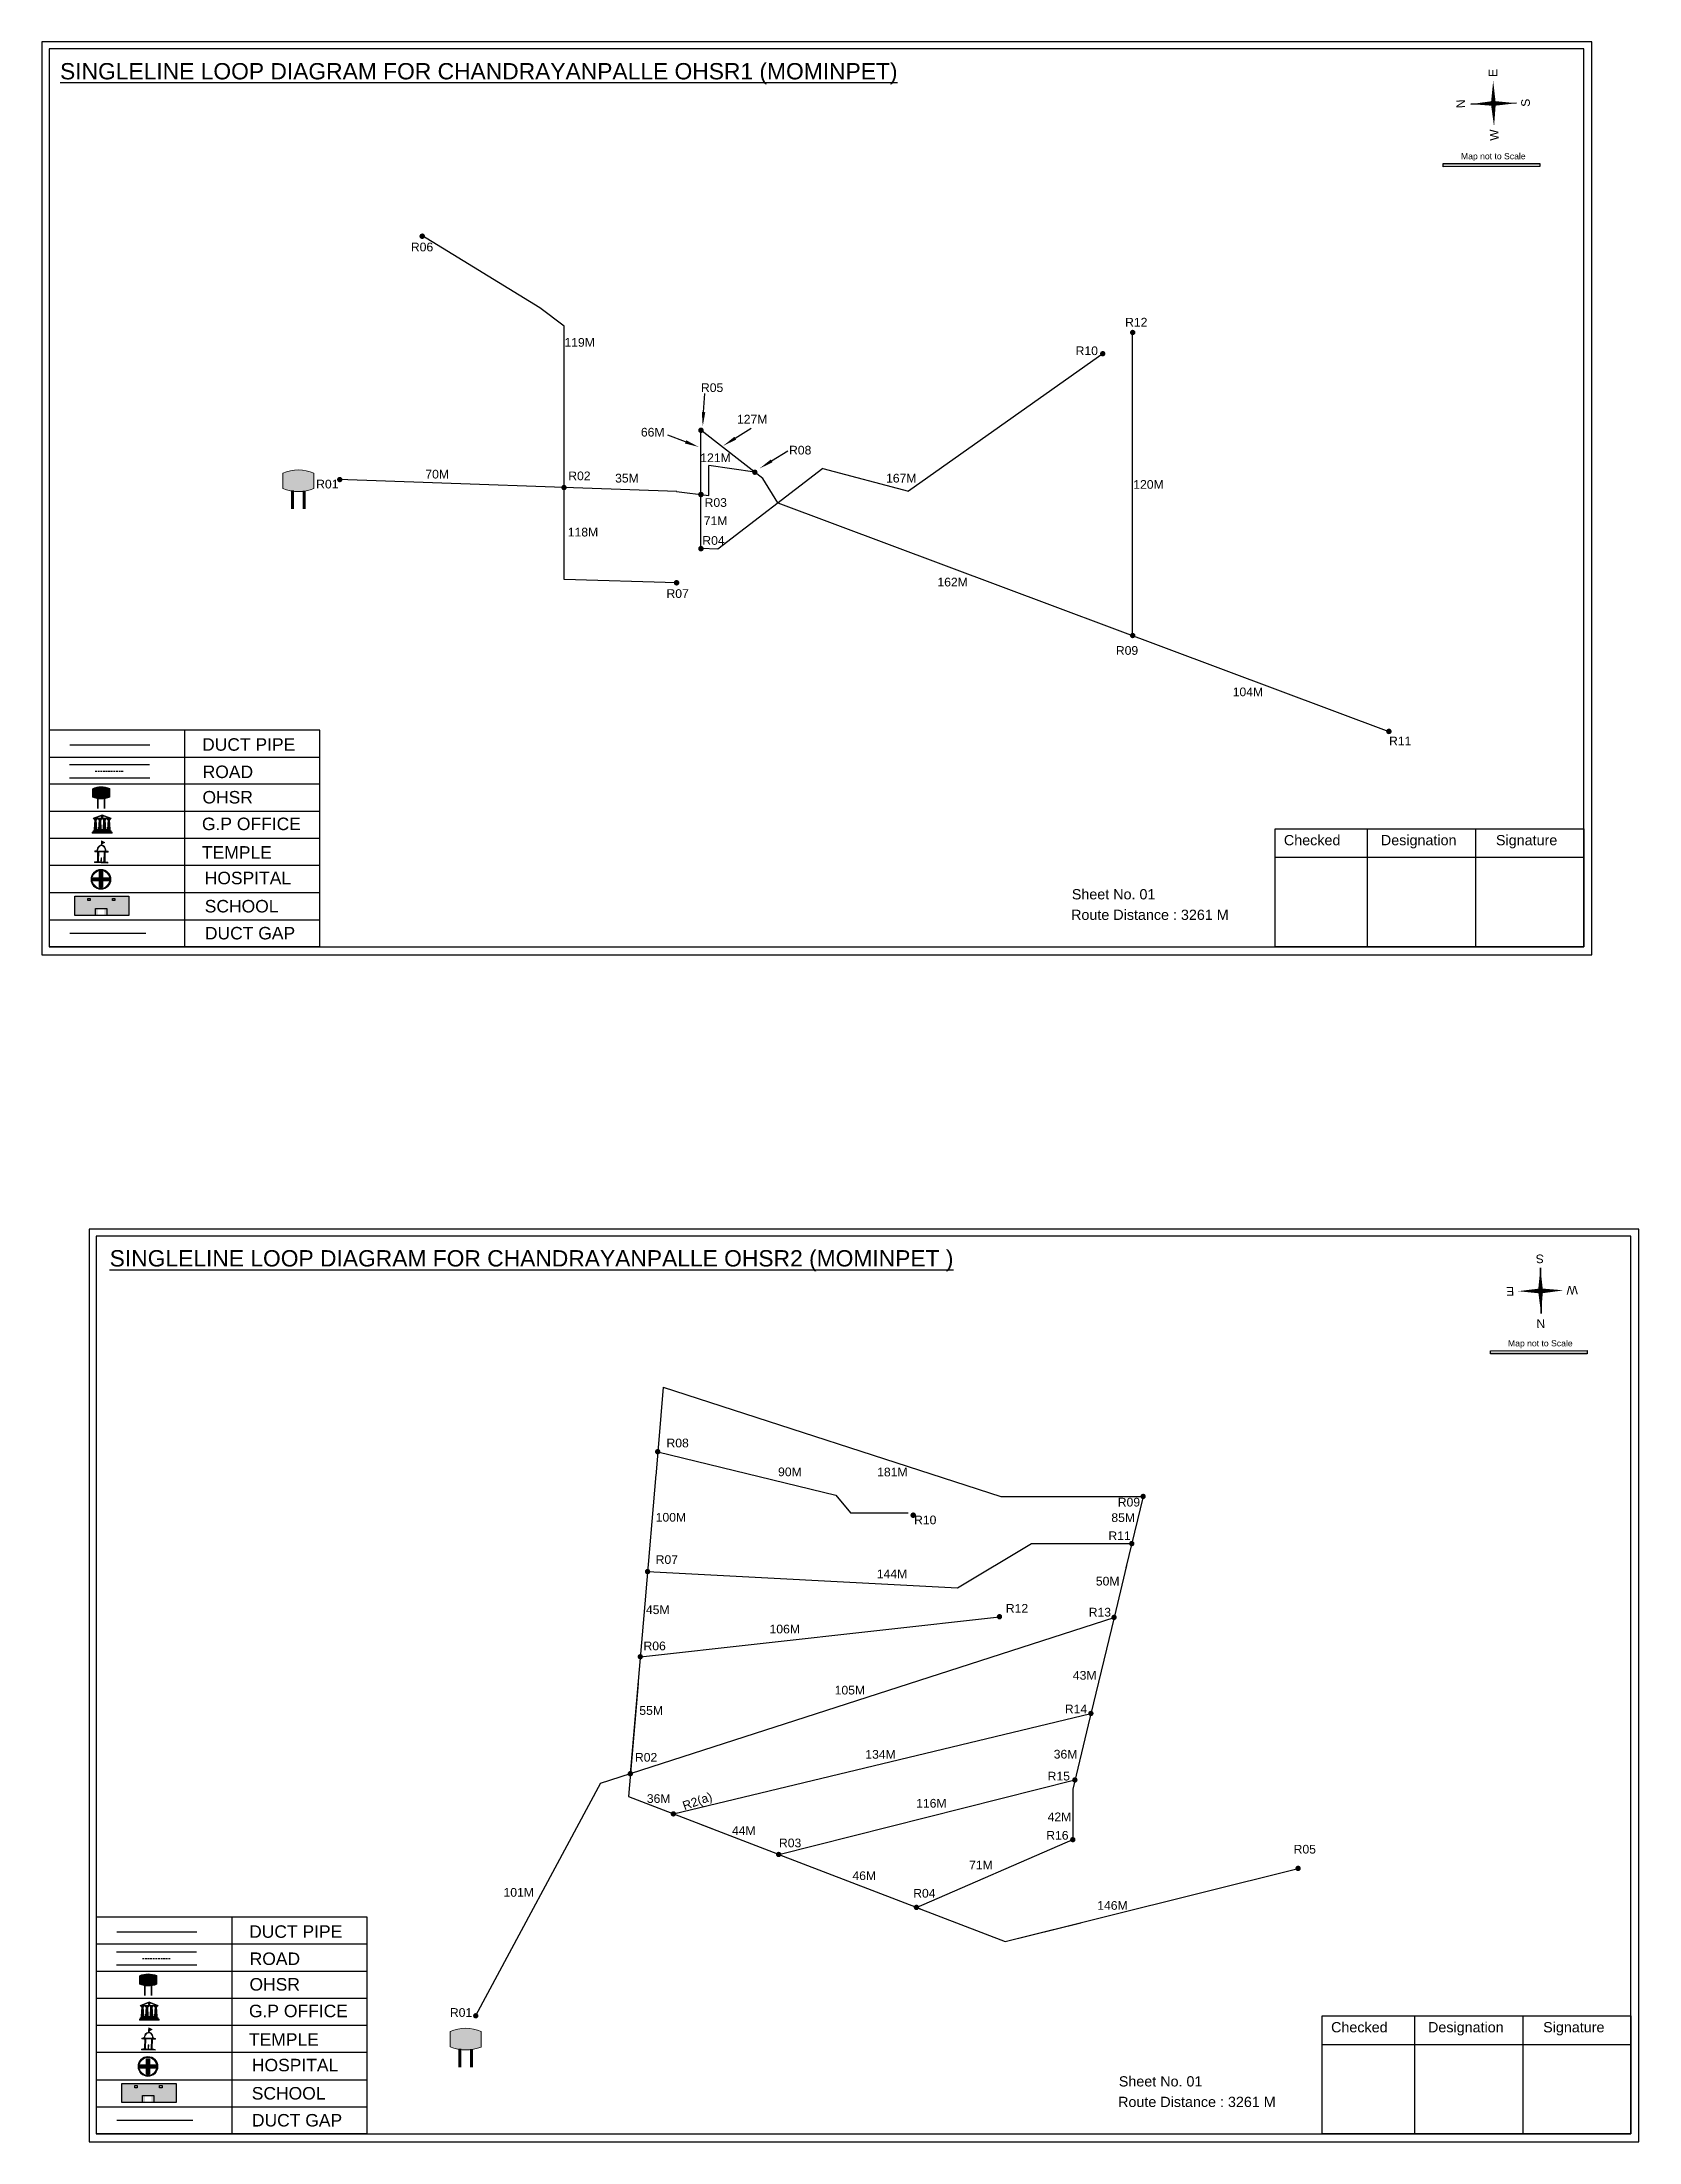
# Model space of a CAD drawing. Header units: inches. Extents: x 344 to 6776, y 358 to 1565.
# Drawn here: x 1059 to 1976, y 358 to 1565 of the extents above; entities that cross this region are included whole.
import ezdxf

# ---------------------------------------------------------------- set-up
doc = ezdxf.new("R2010")
doc.units = ezdxf.units.IN
doc.header["$MEASUREMENT"] = 0
doc.linetypes.add('DASHEDX2', pattern=[1.5, 1, -0.5])
for name, color, linetype in [('LANDMARK', 7, 'Continuous'), ('OHT', 7, 'Continuous'), ('pipe', 5, 'Continuous')]:
    doc.layers.add(name, color=color, linetype=linetype)
doc.styles.get("Standard").update_dxf_attribs({"font": 'arial.ttf'})

msp = doc.modelspace()

# ---------------------------------------------------------------- texts
at = {"color": 242, "true_color": 0xcd2027}
for s, p in [('%%USINGLELINE LOOP DIAGRAM FOR CHANDRAYANPALLE OHSR1 (MOMINPET)', (1069, 1543.4)), ('%%USINGLELINE LOOP DIAGRAM FOR CHANDRAYANPALLE OHSR2 (MOMINPET )', (1097.5, 861.4))]:
    msp.add_text(s, height=9.375, dxfattribs=at).set_placement(p)
for s, height, rotation, p in [('E', 4.95, 91.0063, (1894.5, 1544.8)), ('N', 4.95, 91.0063, (1875.9, 1526.9)), ('S', 4.95, 91.0063, (1913.2, 1527.7)), ('W', 4.95, 91.0063, (1895.2, 1508.2)), ('S', 4.95, 181.0063, (1921.2, 868.3)), ('E', 4.95, 181.0063, (1904.1, 849.6)), ('W', 4.95, 181.0063, (1940.7, 850.3)), ('N', 4.95, 181.0063, (1921.9, 831.1)), ('R2(a)', 5, 19.5153, (1427.6, 549))]:
    msp.add_text(s, height=height, rotation=rotation).set_placement(p)
for s, height, p in [('Map not to Scale', 3.542, (1873.6, 1497.5)), ('R06', 5, (1270.5, 1444.6)), ('R12', 5, (1680.7, 1401.4)), ('119M', 5, (1358.7, 1389.8)), ('R10', 5, (1652.3, 1385)), ('R05', 5, (1437.1, 1363.8)), ('66M', 5, (1402.6, 1338.2)), ('127M', 5, (1457.8, 1345.7)), ('121M', 5, (1436.7, 1323.5)), ('R08', 5, (1487.7, 1327.9)), ('70M', 5, (1278.8, 1314.1)), ('R02', 5, (1360.9, 1313.1)), ('35M', 5, (1387.8, 1311.8)), ('167M', 5, (1543.4, 1311.8)), ('R01', 5, (1216.1, 1308.4)), ('120M', 5, (1685.4, 1308.2)), ('71M', 5, (1438.7, 1287.3)), ('R03', 5, (1439.2, 1297.8)), ('118M', 5, (1360.6, 1280.8)), ('R04', 5, (1437.9, 1276)), ('162M', 5, (1572.9, 1252.1)), ('R07', 5, (1417.3, 1245.5)), ('R09', 5, (1675.4, 1212.8)), ('104M', 5, (1742.5, 1189)), ('DUCT PIPE', 7.18, (1150.6, 1157.7)), ('R11', 5, (1832.3, 1160.8)), ('ROAD ', 7.18, (1150.9, 1142)), ('OHSR', 7.18, (1150.8, 1127.4)), ('G.P OFFICE', 7.18, (1150.5, 1112.1)), ('TEMPLE', 7.18, (1150.5, 1095.7)), ('Checked', 5.89, (1771.9, 1103.4)), ('Designation', 5.886, (1827.6, 1103.4)), ('Signature', 5.89, (1893.7, 1103.4)), ('HOSPITAL', 7.18, (1152.1, 1081)), ('Sheet No. 01', 5.886, (1650.1, 1072.3)), ('SCHOOL', 7.18, (1152.1, 1064.8)), ('Route Distance : 3261 M', 5.886, (1649.7, 1060.5)), ('DUCT GAP', 7.18, (1152.2, 1049.3)), ('Map not to Scale', 3.542, (1900.6, 815.5)), ('R08', 5, (1417.3, 757.5)), ('90M', 5, (1481.4, 740.9)), ('181M', 5, (1538.3, 740.8)), ('R09', 5, (1676.5, 723.5)), ('100M', 5, (1411.1, 714.8)), ('R10', 5, (1559.5, 713.3)), ('85M', 5, (1672.8, 714.6)), ('R11', 5, (1671.1, 704.2)), ('R07', 5, (1411.1, 690.5)), ('144M', 5, (1538.1, 682.3)), ('50M', 5, (1663.9, 678.1)), ('45M', 5, (1405.5, 661.7)), ('R12', 5, (1612.2, 662.5)), ('R13', 5, (1659.8, 660.3)), ('106M', 5, (1476.5, 650.6)), ('R06', 5, (1404.1, 640.9)), ('43M', 5, (1650.7, 624)), ('105M', 5, (1513.9, 615.5)), ('55M', 5, (1401.7, 603.8)), ('R14', 5, (1646.1, 604.7)), ('R02', 5, (1399.2, 576.9)), ('134M', 5, (1531.5, 578.6)), ('36M', 5, (1639.7, 578.7)), ('R15', 5, (1636.2, 566.1)), ('36M', 5, (1406, 553.2)), ('116M', 5, (1560.7, 550.5)), ('42M', 5, (1636.2, 542.7)), ('44M', 5, (1454.9, 534.8)), ('R03', 5, (1481.9, 527.7)), ('R16', 5, (1635.4, 532.1)), ('71M', 5, (1591.1, 515)), ('R05', 5, (1777.5, 524.1)), ('46M', 5, (1524.1, 508.9)), ('101M', 5, (1323.7, 499.3)), ('R04', 5, (1559, 498.8)), ('146M', 5, (1664.7, 491.8)), ('DUCT PIPE', 7.18, (1177.6, 475.7)), ('ROAD ', 7.18, (1177.9, 460.1)), ('OHSR', 7.18, (1177.8, 445.4)), ('G.P OFFICE', 7.18, (1177.5, 430.1)), ('R01', 5, (1292.9, 430.3)), ('Checked', 5.89, (1799, 421.4)), ('Designation', 5.886, (1854.7, 421.4)), ('Signature', 5.89, (1920.8, 421.4)), ('TEMPLE', 7.18, (1177.5, 413.7)), ('HOSPITAL', 7.18, (1179.2, 399)), ('SCHOOL', 7.18, (1179.1, 382.8)), ('Sheet No. 01', 5.886, (1677.1, 390.3)), ('DUCT GAP', 7.18, (1179.2, 367.3)), ('Route Distance : 3261 M', 5.886, (1676.7, 378.5))]:
    msp.add_text(s, height=height).set_placement(p)

# ---------------------------------------------------------------- blocks, each defined once
blk = doc.blocks.new('OHT')
at = {"linetype": 'Continuous', "lineweight": 0, "true_color": 0x0ffffc}
blk.add_hatch(color=4, dxfattribs=at).paths.add_polyline_path([(0.012, 1), (0, 1, 0.101323), (-0.4, 0.916), (-0.4, 0.525, 0.194075), (0.399, 0.521), (0.399, 0.921, 0.097877)])
at = {"color": 4, "linetype": 'Continuous', "lineweight": 0, "true_color": 0x0ffffc, "flags": 128}
for points in [[(-0.4, 0.525), (-0.4, 0.916)], [(0.399, 0.521), (0.399, 0.921)]]:
    blk.add_lwpolyline(points, dxfattribs=at)
at = {"color": 4, "linetype": 'Continuous', "lineweight": 0, "true_color": 0x0ffffc, "const_width": 0.075, "flags": 128}
for points in [[(-0.15, 0), (-0.15, 0.475)], [(0.15, 0), (0.15, 0.473)]]:
    blk.add_lwpolyline(points, dxfattribs=at)
at = {"color": 4, "linetype": 'Continuous', "lineweight": 0, "true_color": 0x0ffffc}
for centre, radius, start, end in [((0.006, -0.019), 1.019, 67.3109, 113.4711), ((0.004, 1.513), 1.068, 247.7682, 291.7007)]:
    blk.add_arc(centre, radius, start, end, dxfattribs=at)
blk = doc.blocks.new('Government_Office')
at = {"linetype": 'Continuous', "lineweight": 0, "true_color": 0xff0000}
for points in [[(-0.5, 0.05), (0.5, 0.05), (0.5, 0), (-0.5, 0)], [(-0.45, 0.08), (-0.45, 0.12), (0.45, 0.12), (0.45, 0.08)], [(-0.4, 0.14), (-0.4, 0.18), (0.4, 0.18), (0.4, 0.14)]]:
    blk.add_hatch(color=1, dxfattribs=at).paths.add_polyline_path(points)
h = blk.add_hatch(color=1, dxfattribs=at)
h.paths.add_polyline_path([(0.44, 0.72), (0.45, 0.75), (0, 0.93), (-0.45, 0.75), (-0.44, 0.72)])
h.paths.add_polyline_path([(0.36, 0.75), (-0.36, 0.75), (0, 0.9)], flags=16)
h.paths.add_polyline_path([(0, 0.78, -1), (0, 0.87, -1)], flags=0)
h = blk.add_hatch(color=1, dxfattribs=at)
edge = h.paths.add_edge_path()
edge.add_line((-0.27, 0.2), (-0.3, 0.68))
edge.add_line((-0.3, 0.68), (-0.29, 0.68))
edge.add_arc((-0.28, 0.69), 0.0176, 225.304, 441.5659)
edge.add_line((-0.28, 0.7), (-0.39, 0.7))
edge.add_arc((-0.39, 0.69), 0.0176, 98.4341, 314.696)
edge.add_line((-0.38, 0.68), (-0.37, 0.68))
edge.add_line((-0.37, 0.68), (-0.4, 0.2))
edge.add_line((-0.4, 0.2), (-0.27, 0.2))
h = blk.add_hatch(color=1, dxfattribs=at)
edge = h.paths.add_edge_path()
edge.add_line((-0.05, 0.2), (-0.07, 0.68))
edge.add_line((-0.07, 0.68), (-0.07, 0.68))
edge.add_arc((-0.05, 0.69), 0.0176, 225.304, 441.5659)
edge.add_line((-0.05, 0.7), (-0.17, 0.7))
edge.add_arc((-0.17, 0.69), 0.0176, 98.4341, 314.696)
edge.add_line((-0.16, 0.68), (-0.15, 0.68))
edge.add_line((-0.15, 0.68), (-0.18, 0.2))
edge.add_line((-0.18, 0.2), (-0.05, 0.2))
h = blk.add_hatch(color=1, dxfattribs=at)
edge = h.paths.add_edge_path()
edge.add_arc((0, 0.83), 0.0467, 90, 270)
edge.add_arc((0, 0.83), 0.0467, 270, 450)
h = blk.add_hatch(color=1, dxfattribs=at)
edge = h.paths.add_edge_path()
edge.add_line((0.18, 0.2), (0.15, 0.68))
edge.add_line((0.15, 0.68), (0.16, 0.68))
edge.add_arc((0.17, 0.69), 0.0176, 225.304, 441.5659)
edge.add_line((0.17, 0.7), (0.05, 0.7))
edge.add_arc((0.05, 0.69), 0.0176, 98.4341, 314.696)
edge.add_line((0.07, 0.68), (0.07, 0.68))
edge.add_line((0.07, 0.68), (0.05, 0.2))
edge.add_line((0.05, 0.2), (0.18, 0.2))
h = blk.add_hatch(color=1, dxfattribs=at)
edge = h.paths.add_edge_path()
edge.add_line((0.4, 0.2), (0.37, 0.68))
edge.add_line((0.37, 0.68), (0.38, 0.68))
edge.add_arc((0.39, 0.69), 0.0176, 225.304, 441.5659)
edge.add_line((0.4, 0.7), (0.28, 0.7))
edge.add_arc((0.28, 0.69), 0.0176, 98.4341, 314.696)
edge.add_line((0.29, 0.68), (0.3, 0.68))
edge.add_line((0.3, 0.68), (0.27, 0.2))
edge.add_line((0.27, 0.2), (0.4, 0.2))
at = {"color": 1, "linetype": 'Continuous', "lineweight": 0, "true_color": 0xff0000, "flags": 128}
for points in [[(-0.5, 0.05), (0.5, 0.05), (0.5, 0), (-0.5, 0)], [(-0.45, 0.75), (-0.44, 0.72), (0.44, 0.72), (0.45, 0.75), (0, 0.93)], [(-0.45, 0.08), (-0.45, 0.12), (0.45, 0.12), (0.45, 0.08)], [(-0.4, 0.14), (-0.4, 0.18), (0.4, 0.18), (0.4, 0.14)], [(-0.36, 0.75), (0.36, 0.75), (0, 0.9)]]:
    blk.add_lwpolyline(points, close=True, dxfattribs=at)
for points in [[(-0.27, 0.2), (-0.3, 0.68), (-0.29, 0.68, 1.379694), (-0.28, 0.7), (-0.39, 0.7, 1.379694), (-0.38, 0.68), (-0.37, 0.68), (-0.4, 0.2)], [(-0.05, 0.2), (-0.07, 0.68), (-0.07, 0.68, 1.379694), (-0.05, 0.7), (-0.17, 0.7, 1.379694), (-0.16, 0.68), (-0.15, 0.68), (-0.18, 0.2)], [(0, 0.87, 1), (0, 0.78, 1)], [(0.18, 0.2), (0.15, 0.68), (0.16, 0.68, 1.379694), (0.17, 0.7), (0.05, 0.7, 1.379694), (0.07, 0.68), (0.07, 0.68), (0.05, 0.2)], [(0.4, 0.2), (0.37, 0.68), (0.38, 0.68, 1.379694), (0.4, 0.7), (0.28, 0.7, 1.379694), (0.29, 0.68), (0.3, 0.68), (0.27, 0.2)]]:
    blk.add_lwpolyline(points, format="xyb", close=True, dxfattribs=at)
blk = doc.blocks.new('Temple')
at = {"linetype": 'Continuous', "lineweight": 0, "true_color": 0xe66000}
blk.add_hatch(color=32, dxfattribs=at).paths.add_polyline_path([(-0.006, 1), (0.147, 0.931), (0, 0.85)])
at = {"linetype": 'Continuous', "lineweight": 0, "true_color": 0xff0000}
h = blk.add_hatch(color=1, dxfattribs=at)
edge = h.paths.add_edge_path()
edge.add_line((0.175, 0.49), (0.225, 0.49))
edge.add_line((0.225, 0.49), (0.225, 0.497))
edge.add_line((0.225, 0.497), (0.307, 0.497))
edge.add_line((0.307, 0.497), (0.307, 0.533))
edge.add_line((0.307, 0.533), (0.257, 0.533))
edge.add_line((0.257, 0.533), (0.257, 0.54))
edge.add_line((0.257, 0.54), (0.2, 0.54))
edge.add_spline(control_points=[(0.2, 0.54), (0.2, 0.589), (0.19, 0.638), (0.142, 0.743), (0.092, 0.79), (0.027, 0.805), (0.02, 0.806), (0.012, 0.806)], knot_values=[4.712389, 4.712389, 4.712389, 4.712389, 5.278166, 5.278166, 6.117402, 6.117402, 6.223801, 6.223801, 6.223801, 6.223801], degree=3, periodic=0)
edge.add_line((0.012, 0.806), (0.012, 0.79))
edge.add_line((0.012, 0.79), (-0.012, 0.79))
edge.add_line((-0.012, 0.79), (-0.012, 0.806))
edge.add_spline(control_points=[(-0.012, 0.806), (-0.055, 0.802), (-0.096, 0.781), (-0.171, 0.699), (-0.197, 0.628), (-0.2, 0.55), (-0.2, 0.545), (-0.2, 0.54)], knot_values=[6.343965, 6.343965, 6.343965, 6.343965, 6.956638, 6.956638, 7.795874, 7.795874, 7.853982, 7.853982, 7.853982, 7.853982], degree=3, periodic=0)
edge.add_line((-0.2, 0.54), (-0.257, 0.54))
edge.add_line((-0.257, 0.54), (-0.257, 0.533))
edge.add_line((-0.257, 0.533), (-0.307, 0.533))
edge.add_line((-0.307, 0.533), (-0.307, 0.497))
edge.add_line((-0.307, 0.497), (-0.225, 0.497))
edge.add_line((-0.225, 0.497), (-0.225, 0.49))
edge.add_line((-0.225, 0.49), (-0.175, 0.49))
edge.add_line((-0.175, 0.49), (-0.175, 0.07))
edge.add_arc((-0.205, 0.07), 0.03, -90, 0, ccw=False)
edge.add_line((-0.205, 0.04), (-0.257, 0.04))
edge.add_line((-0.257, 0.04), (-0.257, 0.033))
edge.add_line((-0.257, 0.033), (-0.307, 0.033))
edge.add_line((-0.307, 0.033), (-0.307, 0))
edge.add_line((-0.307, 0), (0.307, 0))
edge.add_line((0.307, 0), (0.307, 0.033))
edge.add_line((0.307, 0.033), (0.257, 0.033))
edge.add_line((0.257, 0.033), (0.257, 0.04))
edge.add_line((0.257, 0.04), (0.205, 0.04))
edge.add_arc((0.205, 0.07), 0.03, 180, 270, ccw=False)
edge.add_line((0.175, 0.07), (0.175, 0.49))
h.paths.add_polyline_path([(0.125, 0.07, -0.414214), (0.095, 0.04), (0.05, 0.04), (0.05, 0.033), (-0.05, 0.033), (-0.05, 0.04), (-0.095, 0.04, -0.414214), (-0.125, 0.07), (-0.125, 0.497), (0.125, 0.497)], flags=16)
edge = h.paths.add_edge_path(flags=16)
edge.add_ellipse((0, 0.54), major_axis=(0, 0.242), ratio=0.722808, start_angle=270, end_angle=450, ccw=False)
edge.add_line((0.175, 0.54), (-0.175, 0.54))
h.paths.add_polyline_path([(0.012, 0.23), (0.012, 0.07), (-0.012, 0.07), (-0.012, 0.23)], flags=0)
h = blk.add_hatch(color=1, dxfattribs=at)
edge = h.paths.add_edge_path()
edge.add_line((0.012, 0.857), (0, 0.85))
edge.add_line((0, 0.85), (-0.003, 0.925))
edge.add_line((-0.003, 0.925), (-0.012, 0.925))
edge.add_line((-0.012, 0.925), (-0.012, 0.806))
edge.add_spline(control_points=[(-0.012, 0.806), (-0.004, 0.807), (0.004, 0.807), (0.012, 0.806)], knot_values=[6.223801, 6.223801, 6.223801, 6.223801, 6.343965, 6.343965, 6.343965, 6.343965], degree=3, periodic=0)
edge.add_line((0.012, 0.806), (0.012, 0.857))
h = blk.add_hatch(color=1, dxfattribs=at)
edge = h.paths.add_edge_path()
edge.add_line((0.012, 0.79), (0.012, 0.806))
edge.add_spline(control_points=[(0.012, 0.806), (0.004, 0.807), (-0.004, 0.807), (-0.012, 0.806)], knot_values=[6.223801, 6.223801, 6.223801, 6.223801, 6.343965, 6.343965, 6.343965, 6.343965], degree=3, periodic=0)
edge.add_line((-0.012, 0.806), (-0.012, 0.79))
edge.add_line((-0.012, 0.79), (0.012, 0.79))
at = {"color": 32, "linetype": 'Continuous', "lineweight": 0, "true_color": 0xe66000, "flags": 128}
blk.add_lwpolyline([(-0.006, 1), (0.147, 0.931), (0, 0.85), (-0.006, 1)], dxfattribs=at)
at = {"color": 1, "linetype": 'Continuous', "lineweight": 0, "true_color": 0xff0000, "flags": 128}
blk.add_lwpolyline([(0.2, 0.54), (0.257, 0.54), (0.257, 0.533), (0.307, 0.533), (0.307, 0.497), (0.225, 0.497), (0.225, 0.49), (0.175, 0.49), (0.175, 0.07, 0.414214), (0.205, 0.04), (0.257, 0.04), (0.257, 0.033), (0.307, 0.033), (0.307, 0), (-0.307, 0), (-0.307, 0.033), (-0.257, 0.033), (-0.257, 0.04), (-0.205, 0.04, 0.414214), (-0.175, 0.07), (-0.175, 0.49), (-0.225, 0.49), (-0.225, 0.497), (-0.307, 0.497), (-0.307, 0.533), (-0.257, 0.533), (-0.257, 0.54), (-0.2, 0.54)], format="xyb", dxfattribs=at)
blk.add_lwpolyline([(-0.175, 0.54), (0.175, 0.54)], dxfattribs=at)
blk.add_lwpolyline([(0.125, 0.497), (0.125, 0.07, -0.414214), (0.095, 0.04), (0.05, 0.04), (0.05, 0.033), (-0.05, 0.033), (-0.05, 0.04), (-0.095, 0.04, -0.414214), (-0.125, 0.07), (-0.125, 0.497)], format="xyb", close=True, dxfattribs=at)
for points in [[(0.012, 0.925), (-0.012, 0.925), (-0.012, 0.79), (0.012, 0.79)], [(0.012, 0.23), (-0.012, 0.23), (-0.012, 0.07), (0.012, 0.07)]]:
    blk.add_lwpolyline(points, close=True, dxfattribs=at)
at = {"color": 1, "linetype": 'Continuous', "lineweight": 0, "true_color": 0xff0000}
blk.add_ellipse((0, 0.54), major_axis=(0, 0.242), ratio=0.722808, start_param=4.712389, end_param=7.853982, dxfattribs=at)
blk.add_open_spline([(0.2, 0.54), (0.2, 0.589), (0.19, 0.638), (0.142, 0.743), (0.092, 0.79), (-0.023, 0.816), (-0.085, 0.794), (-0.171, 0.699), (-0.197, 0.628), (-0.2, 0.55), (-0.2, 0.545), (-0.2, 0.54)], degree=3, knots=[4.712389, 4.712389, 4.712389, 4.712389, 5.278166, 5.278166, 6.117402, 6.117402, 6.956638, 6.956638, 7.795874, 7.795874, 7.853982, 7.853982, 7.853982, 7.853982], dxfattribs=at)
blk = doc.blocks.new('*U7')
at = {"color": 0, "linetype": 'DASHEDX2', "transparency": 16777216}
blk.add_line((-8.2, 0), (8, 0), dxfattribs=at)
blk = doc.blocks.new('Hospital')
at = {"linetype": 'Continuous', "lineweight": 0, "true_color": 0x000000}
h = blk.add_hatch(color=18, dxfattribs=at)
h.paths.add_polyline_path([(-0.5, 0, 1), (0.5, 0, 1)])
h.paths.add_polyline_path([(0.45, 0, -1), (-0.45, 0, -1)], flags=16)
at = {"linetype": 'Continuous', "true_color": 0xff0000}
blk.add_hatch(color=1, dxfattribs=at).paths.add_polyline_path([(-0.39, 0.08), (-0.08, 0.08), (-0.08, 0.39), (0.08, 0.39), (0.08, 0.08), (0.39, 0.08), (0.39, -0.08), (0.08, -0.08), (0.08, -0.39), (-0.08, -0.39), (-0.08, -0.08), (-0.39, -0.08)])
at = {"color": 1, "linetype": 'Continuous', "true_color": 0xff0000, "flags": 128}
blk.add_lwpolyline([(-0.39, 0.08), (-0.08, 0.08), (-0.08, 0.39), (0.08, 0.39), (0.08, 0.08), (0.39, 0.08), (0.39, -0.08), (0.08, -0.08), (0.08, -0.39), (-0.08, -0.39), (-0.08, -0.08), (-0.39, -0.08)], close=True, dxfattribs=at)
at = {"color": 18, "linetype": 'Continuous', "lineweight": 0, "true_color": 0x000000}
for radius in [0.5, 0.446]:
    blk.add_circle((0, 0), radius, dxfattribs=at)
blk = doc.blocks.new('*U8')
at = {"color": 0, "linetype": 'DASHEDX2', "transparency": 16777216}
blk.add_line((-8.2, 0), (8, 0), dxfattribs=at)

# ---------------------------------------------------------------- hatches: boundary and pattern name
at = {"true_color": 0x0093dd}
h = msp.add_hatch(color=142, dxfattribs=at)
h.dxf.hatch_style = 1
h.paths.add_polyline_path([(1863.4, 1495), (1863.4, 1493.2), (1918.9, 1493.3), (1918.9, 1495.1)])
at = {"ltscale": 0.5}
h = msp.add_hatch(color=5, dxfattribs=at)
h.dxf.hatch_style = 1
h.paths.add_polyline_path([(1278.6, 1453.3, 1), (1275.4, 1453.3, 1)])
h = msp.add_hatch(color=5, dxfattribs=at)
h.dxf.hatch_style = 1
h.paths.add_polyline_path([(1686.6, 1398, 1), (1683.5, 1398, 1)])
h = msp.add_hatch(color=5, dxfattribs=at)
h.dxf.hatch_style = 1
h.paths.add_polyline_path([(1669.4, 1385.8, 1), (1666.3, 1385.8, 1)])
h = msp.add_hatch(color=5, dxfattribs=at)
h.dxf.hatch_style = 1
h.paths.add_polyline_path([(1438.7, 1341.8, 1), (1435.5, 1341.8, 1)])
h = msp.add_hatch(color=5, dxfattribs=at)
h.dxf.hatch_style = 1
h.paths.add_polyline_path([(1231.2, 1313.5, 1), (1228.1, 1313.5, 1)])
h = msp.add_hatch(color=5, dxfattribs=at)
h.dxf.hatch_style = 1
h.paths.add_polyline_path([(1469.6, 1317.7, 1), (1466.5, 1317.7, 1)])
h = msp.add_hatch(color=5, dxfattribs=at)
h.dxf.hatch_style = 1
h.paths.add_polyline_path([(1360, 1308.9, 1), (1356.9, 1308.9, 1)])
h = msp.add_hatch(color=5, dxfattribs=at)
h.dxf.hatch_style = 1
h.paths.add_polyline_path([(1438.7, 1304.9, 1), (1435.5, 1304.9, 1)])
h = msp.add_hatch(color=5, dxfattribs=at)
h.dxf.hatch_style = 1
h.paths.add_polyline_path([(1438.7, 1273.8, 1), (1435.5, 1273.8, 1)])
h = msp.add_hatch(color=5, dxfattribs=at)
h.dxf.hatch_style = 1
h.paths.add_polyline_path([(1424.7, 1254.2, 1), (1421.5, 1254.2, 1)])
h = msp.add_hatch(color=5, dxfattribs=at)
h.dxf.hatch_style = 1
h.paths.add_polyline_path([(1686.6, 1223.9, 1), (1683.5, 1223.9, 1)])
h = msp.add_hatch(color=5, dxfattribs=at)
h.dxf.hatch_style = 1
h.paths.add_polyline_path([(1833.8, 1168.8, 1), (1830.6, 1168.8, 1)])
at = {"true_color": 0xc8c92d}
h = msp.add_hatch(color=52, dxfattribs=at)
h.dxf.hatch_style = 1
h.paths.add_polyline_path([(1083.6, 1074.1), (1077.4, 1074.1), (1077.4, 1063), (1083.6, 1063)])
h.paths.add_polyline_path([(1108.5, 1074.1), (1102.3, 1074.1), (1102.3, 1063), (1108.5, 1063)])
at = {"true_color": 0x293189}
h = msp.add_hatch(color=177, dxfattribs=at)
h.dxf.hatch_style = 1
h.paths.add_polyline_path([(1102.3, 1074.1), (1083.6, 1074.1), (1083.6, 1063), (1090.6, 1063), (1090.6, 1066.6), (1094.5, 1066.6), (1094.5, 1063), (1102.3, 1063)])
h.paths.add_polyline_path([(1086.3, 1071.6), (1084.9, 1071.6), (1084.9, 1072.9), (1086.3, 1072.9)], flags=16)
h.paths.add_polyline_path([(1099.2, 1071.6), (1099.2, 1072.9), (1100.5, 1072.9), (1100.5, 1071.6)], flags=16)
at = {"true_color": 0x0093dd}
h = msp.add_hatch(color=142, dxfattribs=at)
h.dxf.hatch_style = 1
h.paths.add_polyline_path([(1890.5, 813), (1890.5, 811.2), (1946, 811.3), (1946, 813.1)])
at = {"ltscale": 0.5}
h = msp.add_hatch(color=5, dxfattribs=at)
h.dxf.hatch_style = 1
h.paths.add_polyline_path([(1413.8, 755, 1), (1410.7, 755, 1)])
h = msp.add_hatch(color=5, dxfattribs=at)
h.dxf.hatch_style = 1
h.paths.add_polyline_path([(1692.6, 729.3, 1), (1689.5, 729.3, 1)])
h = msp.add_hatch(color=5, dxfattribs=at)
h.dxf.hatch_style = 1
h.paths.add_polyline_path([(1560.6, 718.5, 1), (1557.4, 718.5, 1)])
h = msp.add_hatch(color=5, dxfattribs=at)
h.dxf.hatch_style = 1
h.paths.add_polyline_path([(1686.1, 702.2, 1), (1683, 702.2, 1)])
h = msp.add_hatch(color=5, dxfattribs=at)
h.dxf.hatch_style = 1
h.paths.add_polyline_path([(1408, 686.1, 1), (1404.9, 686.1, 1)])
h = msp.add_hatch(color=5, dxfattribs=at)
h.dxf.hatch_style = 1
h.paths.add_polyline_path([(1610.1, 660.2, 1), (1607, 660.2, 1)])
h = msp.add_hatch(color=5, dxfattribs=at)
h.dxf.hatch_style = 1
h.paths.add_polyline_path([(1675.9, 659.8, 1), (1672.8, 659.8, 1)])
h = msp.add_hatch(color=5, dxfattribs=at)
h.dxf.hatch_style = 1
h.paths.add_polyline_path([(1403.8, 637.2, 1), (1400.7, 637.2, 1)])
h = msp.add_hatch(color=5, dxfattribs=at)
h.dxf.hatch_style = 1
h.paths.add_polyline_path([(1662.6, 604.6, 1), (1659.5, 604.6, 1)])
h = msp.add_hatch(color=5, dxfattribs=at)
h.dxf.hatch_style = 1
h.paths.add_polyline_path([(1398.1, 570, 1), (1395, 570, 1)])
h = msp.add_hatch(color=5, dxfattribs=at)
h.dxf.hatch_style = 1
h.paths.add_polyline_path([(1653.4, 566.4, 1), (1650.3, 566.4, 1)])
h = msp.add_hatch(color=5, dxfattribs=at)
h.dxf.hatch_style = 1
h.paths.add_polyline_path([(1422.8, 546.9, 1), (1419.7, 546.9, 1)])
h = msp.add_hatch(color=5, dxfattribs=at)
h.dxf.hatch_style = 1
h.paths.add_polyline_path([(1652.2, 532.1, 1), (1649.1, 532.1, 1)])
h = msp.add_hatch(color=5, dxfattribs=at)
h.dxf.hatch_style = 1
h.paths.add_polyline_path([(1483.3, 523.6, 1), (1480.2, 523.6, 1)])
h = msp.add_hatch(color=5, dxfattribs=at)
h.dxf.hatch_style = 1
h.paths.add_polyline_path([(1781.6, 515.6, 1), (1778.5, 515.6, 1)])
h = msp.add_hatch(color=5, dxfattribs=at)
h.dxf.hatch_style = 1
h.paths.add_polyline_path([(1562.4, 493.2, 1), (1559.3, 493.2, 1)])
h = msp.add_hatch(color=5, dxfattribs=at)
h.dxf.hatch_style = 1
h.paths.add_polyline_path([(1309.3, 430.9, 1), (1306.2, 430.9, 1)])
at = {"true_color": 0xc8c92d}
h = msp.add_hatch(color=52, dxfattribs=at)
h.dxf.hatch_style = 1
h.paths.add_polyline_path([(1110.7, 392.1), (1104.5, 392.1), (1104.5, 381), (1110.7, 381)])
h.paths.add_polyline_path([(1135.5, 392.1), (1129.3, 392.1), (1129.3, 381), (1135.5, 381)])
at = {"true_color": 0x293189}
h = msp.add_hatch(color=177, dxfattribs=at)
h.dxf.hatch_style = 1
h.paths.add_polyline_path([(1129.3, 392.1), (1110.7, 392.1), (1110.7, 381), (1117.7, 381), (1117.7, 384.6), (1121.5, 384.6), (1121.5, 381), (1129.3, 381)])
h.paths.add_polyline_path([(1113.3, 389.6), (1112, 389.6), (1112, 390.9), (1113.3, 390.9)], flags=16)
h.paths.add_polyline_path([(1126.2, 389.6), (1126.2, 390.9), (1127.6, 390.9), (1127.6, 389.6)], flags=16)

# ---------------------------------------------------------------- linework, layer by layer
for p, q in [((1905.5, 1529.7), (1879.2, 1529.2)), ((1438.6, 1352.2), (1439.4, 1363)), ((1456.8, 1337.3), (1466, 1343)), ((1428.2, 1335.1), (1418.1, 1339)), ((1477.7, 1324.2), (1486.9, 1330)), ((1437.1, 1317), (1437.1, 1322.2)), ((1062.8, 1169.5), (1062.8, 1045.1)), ((1140.5, 1169.5), (1140.5, 1045.1)), ((1218.3, 1153.9), (1062.8, 1153.9)), ((1074.4, 1149.7), (1120.3, 1149.7)), ((1218.3, 1138.4), (1062.8, 1138.4)), ((1074.4, 1142.1), (1120.5, 1142.1)), ((1218.3, 1122.8), (1062.8, 1122.8)), ((1218.3, 1107.3), (1062.8, 1107.3)), ((1218.3, 1091.7), (1062.8, 1091.7)), ((1062.8, 1076.2), (1218.3, 1076.2)), ((1062.8, 1060.6), (1218.3, 1060.6)), ((1062.8, 1046.1), (1062.8, 1045.1)), ((1218.3, 1045.1), (1062.8, 1045.1)), ((1919.2, 860.6), (1919.6, 834.3)), ((1919.6, 834.3), (1919.2, 860.6)), ((1919.2, 860.6), (1919.6, 834.3)), ((1919.4, 847.5), (1919.2, 860.6)), ((1089.8, 487.5), (1089.8, 364.3)), ((1167.6, 487.5), (1167.6, 363.1)), ((1245.3, 472), (1089.8, 472)), ((1101.5, 467.7), (1147.4, 467.7)), ((1101.5, 460.1), (1147.6, 460.1)), ((1245.3, 456.4), (1089.8, 456.4)), ((1245.3, 440.9), (1089.8, 440.9)), ((1245.3, 425.3), (1089.8, 425.3)), ((1245.3, 409.8), (1089.8, 409.8)), ((1089.8, 394.2), (1245.3, 394.2)), ((1089.8, 378.6), (1245.3, 378.6)), ((1089.8, 364.3), (1089.8, 363.1)), ((1089.8, 364.1), (1089.8, 363.1)), ((1245.3, 363.1), (1089.8, 363.1))]:
    msp.add_line(p, q)
at = {"color": 1}
for p, q in [((1879.2, 1529.2), (1892.3, 1529.5)), ((1919.6, 834.3), (1919.4, 847.5))]:
    msp.add_line(p, q, dxfattribs=at)
at = {"color": 242, "true_color": 0xcd2027}
for p, q in [((1819.8, 1112.9), (1819.8, 1045)), ((1882, 1112.9), (1882, 1045)), ((1766.9, 1096.5), (1944.1, 1096.5)), ((1846.9, 430.9), (1846.9, 363.1)), ((1909.1, 430.9), (1909.1, 363.1)), ((1793.9, 414.5), (1971.1, 414.5))]:
    msp.add_line(p, q, dxfattribs=at)
for points in [[(1058.6, 1564.9), (1058.6, 1040.4), (1948.8, 1040.4), (1948.8, 1564.9)], [(1062.8, 1560.9), (1062.8, 1045.1), (1944.1, 1045.1), (1944.1, 1560.9)], [(1108.5, 1074.1), (1108.5, 1063), (1077.4, 1063), (1077.4, 1074.1)], [(1086.3, 1072.9), (1086.3, 1071.6), (1084.9, 1071.6), (1084.9, 1072.9)], [(1099.2, 1071.6), (1099.2, 1072.9), (1100.5, 1072.9), (1100.5, 1071.6)], [(1085.7, 882.9), (1085.7, 358.4), (1975.8, 358.4), (1975.8, 882.9)], [(1089.8, 878.9), (1089.8, 363.1), (1971.1, 363.1), (1971.1, 878.9)], [(1135.6, 392.1), (1135.6, 381), (1104.5, 381), (1104.5, 392.1)], [(1113.3, 390.9), (1113.3, 389.6), (1112, 389.6), (1112, 390.9)], [(1126.2, 389.6), (1126.2, 390.9), (1127.6, 390.9), (1127.6, 389.6)]]:
    msp.add_lwpolyline(points, close=True)
at = {"color": 142, "true_color": 0x0093dd}
for points in [[(1918.9, 1493.3), (1863.4, 1493.2), (1863.4, 1495), (1918.9, 1495.1), (1918.9, 1493.3)], [(1946, 811.3), (1890.5, 811.2), (1890.5, 813), (1946, 813.1), (1946, 811.3)]]:
    msp.add_lwpolyline(points, dxfattribs=at)
for points in [[(1218.3, 1045.1), (1218.3, 1169.5), (1062.8, 1169.5)], [(1089.3, 1063), (1089.3, 1067.1), (1095.8, 1067.1), (1095.8, 1063)], [(1245.3, 363.1), (1245.3, 487.5), (1089.8, 487.5)], [(1116.3, 381), (1116.3, 385.1), (1122.9, 385.1), (1122.9, 381)]]:
    msp.add_lwpolyline(points)
at = {"color": 242, "true_color": 0xcd2027}
for points in [[(1944.1, 1045), (1766.9, 1045), (1766.9, 1112.9), (1944.1, 1112.9)], [(1971.1, 363.1), (1793.9, 363.1), (1793.9, 430.9), (1971.1, 430.9)]]:
    msp.add_lwpolyline(points, close=True, dxfattribs=at)
for points in [[(1893.6, 1529.5), (1890.8, 1529.5), (1892.1, 1542.6)], [(1893.6, 1529.5), (1890.8, 1529.5), (1892.6, 1516.3)], [(1892.4, 1528.2), (1892.3, 1531), (1905.5, 1529.7)], [(1439.6, 1352.2), (1437.6, 1352.3), (1438.1, 1344)], [(1428.6, 1336.1), (1427.9, 1334.2), (1435.9, 1332.2)], [(1457.3, 1336.4), (1456.3, 1338.1), (1449.9, 1332.9)], [(1478.2, 1323.4), (1477.2, 1325), (1470.7, 1319.8)], [(1920.7, 847.5), (1917.9, 847.5), (1919.2, 860.6)], [(1920.7, 847.5), (1917.9, 847.5), (1919.2, 860.6)], [(1919.4, 848.8), (1919.4, 845.9), (1906.3, 847.2)], [(1919.4, 848.8), (1919.4, 845.9), (1906.3, 847.2)], [(1919.4, 848.8), (1919.4, 845.9), (1932.6, 847.7)], [(1919.4, 848.8), (1919.4, 845.9), (1932.6, 847.7)]]:
    msp.add_solid(points)
at = {"color": 1}
for points in [[(1892.4, 1528.2), (1892.3, 1531), (1879.2, 1529.2)], [(1920.7, 847.5), (1917.9, 847.5), (1919.6, 834.3)], [(1920.7, 847.5), (1917.9, 847.5), (1919.6, 834.3)]]:
    msp.add_solid(points, dxfattribs=at)
at = {"layer": 'OHT', "color": 5}
for p, q in [((1074.6, 1161), (1120.5, 1161)), ((1101.6, 479.1), (1147.5, 479.1))]:
    msp.add_line(p, q, dxfattribs=at)
at = {"layer": 'OHT', "color": 1}
for p, q in [((1074.6, 1052.9), (1118.2, 1052.9)), ((1101.6, 370.9), (1145.2, 370.9))]:
    msp.add_line(p, q, dxfattribs=at)
at = {"layer": 'pipe'}
for p, q in [((1344.5, 1412.1), (1276.8, 1453.8)), ((1358.5, 1401.6), (1344.5, 1412.1)), ((1358.5, 1256.1), (1358.5, 1401.6)), ((1685, 1223.9), (1685, 1398)), ((1668.6, 1386.3), (1556.3, 1306.8)), ((1472.7, 1314.1), (1437.1, 1341.8)), ((1437.1, 1273.8), (1437.1, 1341.8)), ((1468, 1317.7), (1441.6, 1321.6)), ((1441.6, 1304.4), (1441.6, 1321.6)), ((1507.1, 1319.9), (1446.8, 1273.5)), ((1507.1, 1319.9), (1556.3, 1306.8)), ((1423.3, 1306.6), (1228.9, 1313.5)), ((1423.1, 1306.6), (1441.6, 1304.4)), ((1481.3, 1300.1), (1472.7, 1314.1)), ((1481.3, 1300.1), (1832.2, 1168.8)), ((1446.8, 1273.5), (1437.1, 1273.8)), ((1423.1, 1254.2), (1358.5, 1256.1)), ((1415.4, 792), (1411.1, 740.9)), ((1415.4, 792), (1609.4, 729.3)), ((1412.3, 755), (1514.6, 730)), ((1411.2, 741.8), (1405.2, 672.2)), ((1514.6, 730), (1522.9, 719.9)), ((1609.4, 729.3), (1691.1, 729.3)), ((1691.1, 729.3), (1681.2, 688.2)), ((1522.9, 719.9), (1556.2, 719.9)), ((1584.4, 676.8), (1626.9, 702.2)), ((1626.9, 702.2), (1684.5, 702.2)), ((1681.5, 689.6), (1673.6, 656.5)), ((1406.4, 686.1), (1584.4, 676.8)), ((1405.2, 672), (1396.5, 570)), ((1379.4, 564.5), (1674.4, 659.8)), ((1402.3, 637.2), (1608.6, 660.2)), ((1674.4, 659.8), (1659.5, 598.1)), ((1401, 621.8), (1395.4, 556.9)), ((1421.3, 546.9), (1661.1, 604.6)), ((1659.5, 598.1), (1650.6, 561.2)), ((1379.4, 564.5), (1307.7, 430.9)), ((1395.4, 556.9), (1444.3, 538.1)), ((1481.8, 523.6), (1651.9, 566.4)), ((1650.6, 561.2), (1650.6, 532.1)), ((1436.2, 541.2), (1483.6, 523)), ((1560.9, 493.2), (1650.6, 532.1)), ((1481.8, 523.6), (1563.2, 492.3)), ((1611.9, 473.6), (1780.1, 515.6)), ((1560.9, 493.2), (1611.9, 473.6)), ((1611.9, 473.6), (1655.2, 484.4))]:
    msp.add_line(p, q, dxfattribs=at)

# ---------------------------------------------------------------- block references
at = {"linetype": 'DASHEDX2'}
for name, p in [('*U7', (1097.4, 1145.9)), ('*U8', (1124.5, 463.9))]:
    msp.add_blockref(name, p, dxfattribs=at)
at = {"layer": 'LANDMARK'}
for name, p, xscale, yscale, zscale in [('Government_Office', (1093.2, 1110.4), 11.32114773247135, 11.32114773247135, 11.32114773247135), ('Hospital', (1092.5, 1083.8), 11.41772014427468, 11.41772014427468, 11.41772014427468), ('Government_Office', (1120.2, 428.4), 11.32114773247135, 11.32114773247135, 11.32114773247135), ('Hospital', (1119.5, 401.8), 11.41772014427468, 11.41772014427468, 11.41772014427468)]:
    msp.add_blockref(name, p, dxfattribs=dict(at, xscale=xscale, yscale=yscale, zscale=zscale))
at = {"layer": 'LANDMARK', "xscale": 12.62452535729322, "yscale": 12.62452535729322, "zscale": 12.62452535729322, "rotation": 358.3713438591284}
for p in [(1092.6, 1093.3), (1119.7, 411.3)]:
    msp.add_blockref('Temple', p, dxfattribs=at)
at = {"layer": 'OHT'}
for p, xscale, yscale, zscale in [((1205.9, 1296.6), 22.41341502807723, 22.41341502807723, 22.41341502807723), ((1092.6, 1124.5), 12.45189723782068, 12.45189723782068, 12.45189723782068), ((1119.6, 442.5), 12.45189723782068, 12.45189723782068, 12.45189723782068), ((1302, 401.3), 22.41341502807723, 22.41341502807723, 22.41341502807723)]:
    msp.add_blockref('OHT', p, dxfattribs=dict(at, xscale=xscale, yscale=yscale, zscale=zscale))

msp.set_redraw_order([(e.dxf.handle, doc.entitydb.next_handle()) for e in msp.query("TEXT MTEXT ATTDEF DIMENSION ARC_DIMENSION")])  # texts and dimensions are drawn at this point

doc.saveas('drawing.dxf')
